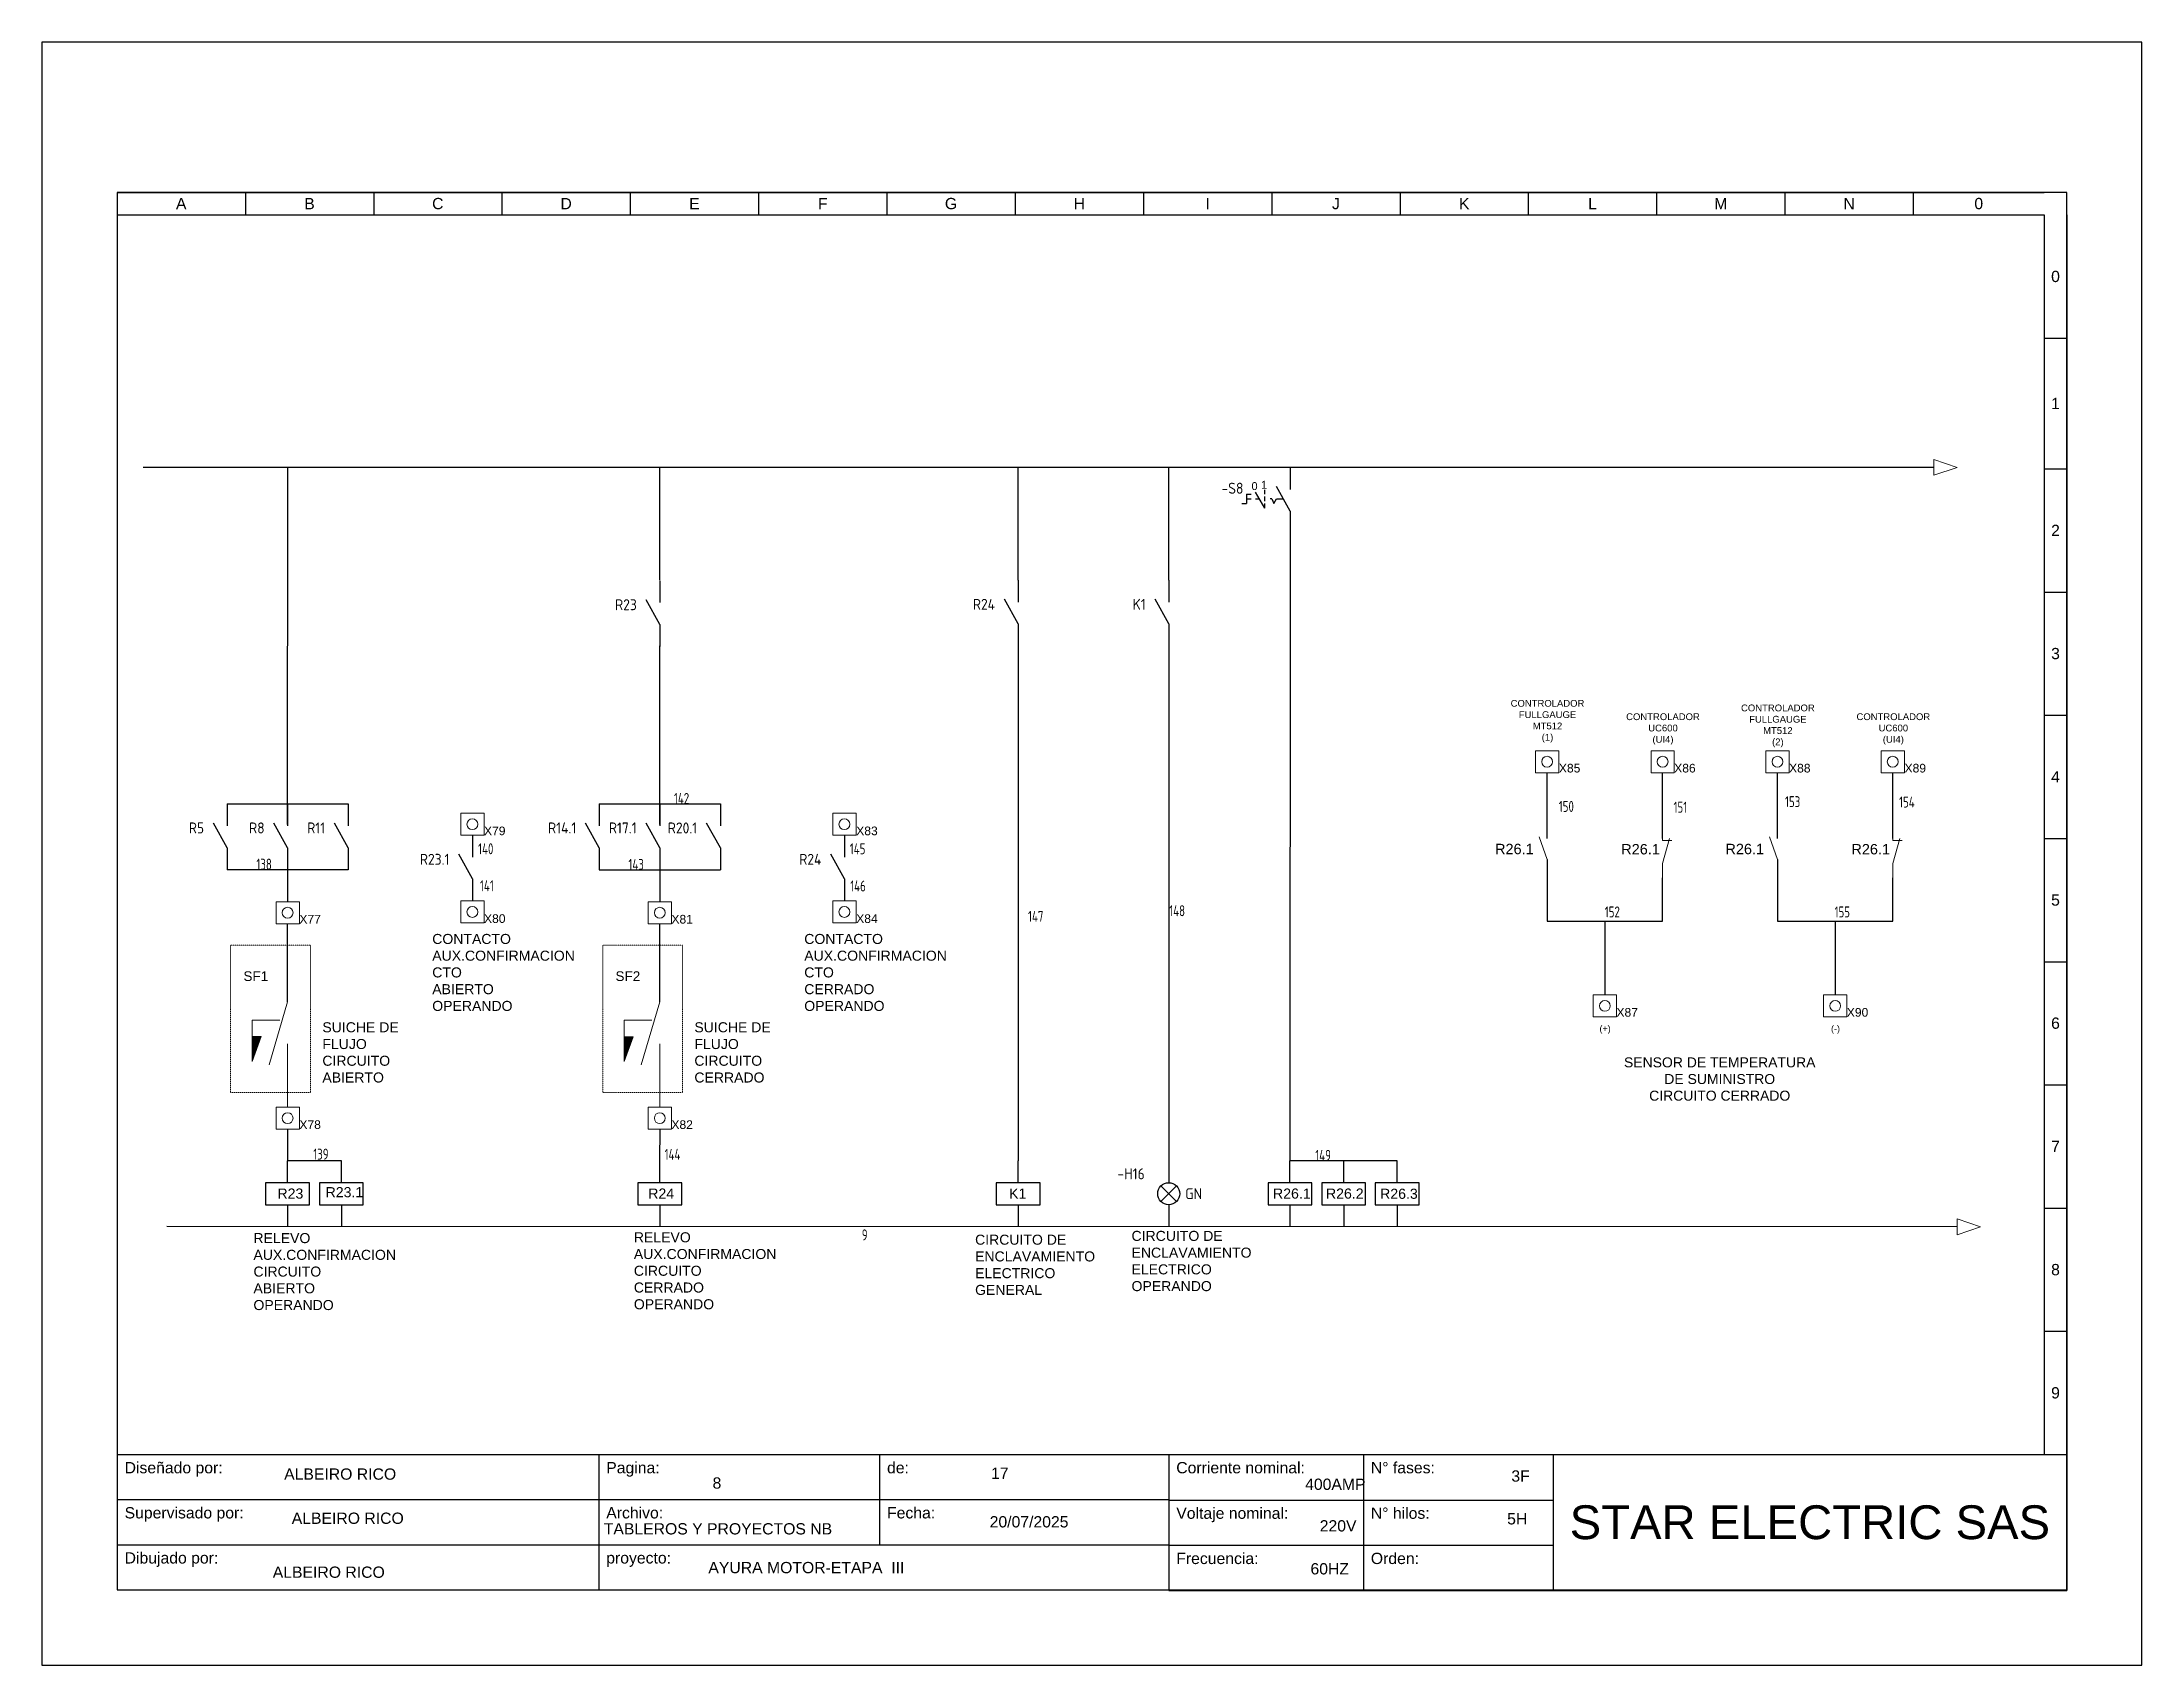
# Model space of a CAD drawing. Header units: millimetres. Extents: x 691 to 18605, y 670 to 10026.
# Drawn here: x 8094 to 9145, y 9213 to 10026 of the extents above; entities that cross this region are included whole.
import ezdxf
from ezdxf.enums import TextEntityAlignment as Align

# ---------------------------------------------------------------- set-up
doc = ezdxf.new("R2010")
doc.units = ezdxf.units.MM
doc.linetypes.add('DASHEDX2', pattern=[1.5, 1, -0.5])
doc.linetypes.add('HIDDEN', pattern=[0.375, 0.25, -0.125])
for name, color, linetype in [('-DIAGRAMA', 7, 'Continuous'), ('-Electrico', 5, 'Continuous'), ('MISC', 7, 'Continuous'), ('SYMS', 7, 'Continuous'), ('TAGS', 150, 'Continuous'), ('WIRENO', 72, 'Continuous'), ('YEL_14_THHN', 2, 'Continuous')]:
    doc.layers.add(name, color=color, linetype=linetype)
doc.styles.get("Standard").update_dxf_attribs({"font": 'arial.ttf'})
doc.styles.add('WD_IEC', font='ISOCP2.shx', dxfattribs={"width": 0.9, "height": 4})

msp = doc.modelspace()

# ---------------------------------------------------------------- texts
at = {"color": 0, "lineweight": 0}
for s, rotation, p in [('0', 180, (8702.7, 9805.4)), ('1', 360, (8704.4, 9802.1))]:
    msp.add_text(s, height=3.95, rotation=rotation, dxfattribs=at).set_placement(p)
for s, height, p in [('X85', 4.33, (8853.5, 9660.1)), ('X86', 4.33, (8911.2, 9660.1)), ('X88', 4.33, (8968.7, 9660.1)), ('X89', 4.33, (9026.5, 9660.1)), ('X79', 4.33, (8315.5, 9628.7)), ('X83', 4.33, (8501.8, 9628.7)), ('R26.1', 5.19, (8884.7, 9619.1)), ('R26.1', 5.19, (8999.9, 9619.1)), ('X77', 4.33, (8223.1, 9584.5)), ('X80', 4.33, (8315.5, 9584.8)), ('X81', 4.33, (8409.3, 9584.5)), ('X84', 4.33, (8501.8, 9584.8)), ('X87', 4.33, (8882.3, 9537.9)), ('X90', 4.33, (8997.6, 9537.9)), ('X78', 4.33, (8223.1, 9481.7)), ('X82', 4.33, (8409.3, 9481.7))]:
    msp.add_text(s, height=height, dxfattribs=at).set_placement(p)
for s, insert, char_height, width, attachment_point in [('CONTROLADOR\\PFULLGAUGE\\PMT512\\P(1)', (8847.8, 9696.4), 3.395, 73.229, 2), ('CONTROLADOR\\PFULLGAUGE\\PMT512\\P(2)', (8963.1, 9694.1), 3.395, 73.229, 2), ('CONTROLADOR\\PUC600\\P(UI4)', (8905.6, 9689.7), 3.395, 73.229, 2), ('CONTROLADOR\\PUC600\\P(UI4)', (9020.9, 9689.7), 3.395, 73.229, 2), ('   R26.1', (8815.5, 9624.4), 5.19, 24.976, 1), ('   R26.1', (8930.8, 9624.4), 5.19, 24.976, 1), ('SF1', (8201.3, 9560.6), 4.85, 64.633, 2), ('SF2', (8387.5, 9560.6), 4.85, 64.633, 2), ('(+)                                                                                         (-)\\P\\P\\P{\\H1.56548x;SENSOR DE TEMPERATURA\\PDE SUMINISTRO\\PCIRCUITO CERRADO}', (8934, 9533.5), 3.194, 144.546, 2)]:
    msp.add_mtext(s, dxfattribs=dict(at, insert=insert, char_height=char_height, width=width, attachment_point=attachment_point))
at = {"color": 0, "char_height": 5.025, "attachment_point": 1}
for s, width, insert in [('CONTACTO AUX.CONFIRMACION CTO ABIERTO OPERANDO', 43.322, (8289.6, 9579.3)), ('CONTACTO AUX.CONFIRMACION CTO CERRADO OPERANDO', 43.322, (8475.8, 9579.3)), ('RELEVO AUX.CONFIRMACION CIRCUITO ABIERTO OPERANDO', 57.695, (8200.1, 9429.6)), ('RELEVO AUX.CONFIRMACION CIRCUITO CERRADO OPERANDO', 57.695, (8390.5, 9430)), ('CIRCUITO DE ENCLAVAMIENTO ELECTRICO GENERAL', 57.695, (8561.3, 9428.8)), ('CIRCUITO DE ENCLAVAMIENTO ELECTRICO OPERANDO', 57.695, (8639.6, 9430.7))]:
    msp.add_mtext_dynamic_manual_height_columns(s, width=width, gutter_width=25.1, heights=[0], dxfattribs=dict(at, insert=insert))
at = {"color": 0, "char_height": 5.025, "width": 43.322, "attachment_point": 1}
for s, insert in [('SUICHE DE \\PFLUJO CIRCUITO ABIERTO', (8234.6, 9535.1)), ('SUICHE DE \\PFLUJO CIRCUITO CERRADO', (8420.8, 9535.1))]:
    msp.add_mtext(s, dxfattribs=dict(at, insert=insert))
at = {"color": 0, "linetype": 'DASHEDX2', "char_height": 5.06, "attachment_point": 1}
for s, insert in [('R23', (8212.1, 9451.9)), ('R23.1', (8236.2, 9452.6)), ('R24', (8397.7, 9451.9)), ('K1', (8578.3, 9451.9)), ('R26.1', (8710.4, 9451.9)), ('R26.2', (8736.9, 9451.9)), ('R26.3', (8764, 9451.8))]:
    msp.add_mtext_dynamic_manual_height_columns(s, width=14.102, gutter_width=25.3, heights=[6.68], dxfattribs=dict(at, insert=insert))

# ---------------------------------------------------------------- blocks, each defined once
blk = doc.blocks.new('*T3')
at = {"color": 0, "linetype": 'ByBlock', "lineweight": -2}
for p, q in [((0, 0), (139.92, 0)), ((0, 0), (0, -18)), ((64.08, 0), (64.08, -18)), ((101.44, 0), (101.44, -12)), ((139.92, 0), (139.92, -18)), ((0, -6), (139.92, -6)), ((0, -12), (139.92, -12)), ((0, -18), (139.92, -18))]:
    blk.add_line(p, q, dxfattribs=at)
at = {"color": 0, "char_height": 1.5, "attachment_point": 1}
for s, insert, width in [('{\\fArial|b0|i0|c162|p34;Diseñado por:}', (1, -1), 62.0824), ('{\\fArial|b0|i0|c162|p34;Pagina:}', (65.08, -1), 35.3574), ('{\\fArial|b0|i0|c162|p34;de}:', (102.44, -1), 36.4813), ('{\\fArial|b0|i0|c162|p34;Supervisado por:}', (1, -7), 62.0824), ('{\\fArial|b0|i0|c162|p34;Archivo:}', (65.08, -7), 35.3574), ('Fecha:', (102.44, -7), 36.4813), ('Dibujado por:', (1, -13), 62.0824), ('{\\fArial|b0|i0|c162|p34;proyecto:}', (65.08, -13), 73.8387)]:
    blk.add_mtext(s, dxfattribs=dict(at, insert=insert, width=width))
blk = doc.blocks.new('*T4')
at = {"color": 0, "linetype": 'ByBlock', "lineweight": -2}
for p, q in [((0, 0), (119.48, 0)), ((0, 0), (0, -18.07)), ((25.89, 0), (25.89, -18.07)), ((51.13, 0), (51.13, -18.07)), ((119.48, 0), (119.48, -18.07)), ((0, -6.05), (51.13, -6.05)), ((0, -12.07), (51.13, -12.07)), ((0, -18.07), (119.48, -18.07))]:
    blk.add_line(p, q, dxfattribs=at)
at = {"color": 0}
for s, insert, char_height, width, attachment_point in [('Corriente nominal:', (1, -1), 1.5, 23.894, 1), ('{\\fArial|b0|i0|c162|p34;N° fases:}', (26.89, -1), 1.5, 23.2313, 1), ('Voltaje nominal:', (1, -7.05), 1.5, 23.894, 1), ('{\\fArial|b0|i0|c162|p34;N° hilos:}', (26.89, -7.05), 1.5, 23.2313, 1), ('{\\fArial|b0|i0|c162|p34;STAR ELECTRIC SAS}', (85.3, -9.04), 4.5, 66.3536, 5), ('Frecuencia:', (1, -13.07), 1.5, 23.894, 1), ('{\\fArial|b0|i0|c162|p34;Orden}:', (26.89, -13.07), 1.5, 23.2313, 1)]:
    blk.add_mtext(s, dxfattribs=dict(at, insert=insert, char_height=char_height, width=width, attachment_point=attachment_point))
blk = doc.blocks.new('CAJETIN')
for p, q in [((0, 185.97), (-259.4, 185.97)), ((-259.4, 185.97), (-259.4, 0.07)), ((-259.4, 185.97), (-2.99, 185.97)), ((-259.4, 185.97), (-259.4, 182.97)), ((-242.33, 185.97), (-242.33, 182.97)), ((-225.26, 185.97), (-225.26, 182.97)), ((-208.19, 185.97), (-208.19, 182.97)), ((-191.12, 185.97), (-191.12, 182.97)), ((-174.05, 185.97), (-174.05, 182.97)), ((-156.98, 185.97), (-156.98, 182.97)), ((-139.91, 185.97), (-139.91, 182.97)), ((-122.84, 185.97), (-122.84, 182.97)), ((-105.77, 185.97), (-105.77, 182.97)), ((-88.7, 185.97), (-88.7, 182.97)), ((-71.64, 185.97), (-71.64, 182.97)), ((-54.57, 185.97), (-54.57, 182.97)), ((-37.5, 185.97), (-37.5, 182.97)), ((-20.43, 185.97), (-20.43, 182.97)), ((0, 0.07), (0, 185.97)), ((-259.4, 182.97), (-2.99, 182.97)), ((-3, 182.97), (-3, 18.07)), ((0, 182.97), (0, 18.07)), ((-3, 166.58), (0, 166.58)), ((-3, 149.19), (0, 149.19)), ((-3, 132.8), (0, 132.8)), ((-3, 116.41), (0, 116.41)), ((-3, 100.02), (0, 100.02)), ((-3, 83.63), (0, 83.63)), ((-3, 67.24), (0, 67.24)), ((-3, 50.85), (0, 50.85)), ((-3, 34.46), (0, 34.46)), ((-3, 18.07), (0, 18.07)), ((-259.4, 0.07), (0, 0.07))]:
    blk.add_line(p, q)
blk.add_lwpolyline([(-269.4, -9.93), (10, -9.93), (10, 205.97), (-269.4, 205.97)], close=True)
for name, p in [('*T3', (-259.4, 18.07)), ('*T4', (-119.48, 18.07))]:
    blk.add_blockref(name, p)
blk.add_text('0', height=1.5).set_placement((-2.08, 174.04))
at = {"char_height": 1.5, "attachment_point": 5}
for s, insert, width in [('A', (-250.87, 184.47), 17.0695), ('B', (-233.8, 184.47), 17.0695), ('C', (-216.73, 184.47), 17.0695), ('D', (-199.66, 184.47), 17.0695), ('E', (-182.59, 184.47), 17.0695), ('F', (-165.52, 184.47), 17.0695), ('G', (-148.45, 184.47), 17.0695), ('H', (-131.38, 184.47), 17.0695), ('I', (-114.31, 184.47), 17.0695), ('J', (-97.24, 184.47), 17.0695), ('K', (-80.17, 184.47), 17.0695), ('L', (-63.1, 184.47), 17.0695), ('M', (-46.03, 184.47), 17.0695), ('N', (-28.96, 184.47), 17.0695), ('0', (-11.71, 184.47), 17.4362), ('1', (-1.5, 157.89), 3), ('2', (-1.5, 141), 3), ('3', (-1.5, 124.61), 3), ('4', (-1.5, 108.22), 3), ('5', (-1.5, 91.83), 3), ('6', (-1.5, 75.44), 3), ('7', (-1.5, 59.05), 3), ('8', (-1.5, 42.66), 3), ('9', (-1.5, 26.27), 3)]:
    blk.add_mtext(s, dxfattribs=dict(at, insert=insert, width=width))
for tag, p in [('DISEÑADO_POR', (-230.86, 14.78)), ('SUPERVISADO_POR', (-229.59, 8.32)), ('DIBUJADO_POR', (-231.25, 2.42))]:
    blk.add_attdef(tag, text='', height=1.5).set_placement(p, align=Align.MIDDLE)
for tag, p in [('PAGINA', (-180.19, 13.54)), ('DE', (-143.12, 14.83)), ('A', (-97.02, 13.49)), ('F', (-73.9, 14.47)), ('ARCHIVO', (-179.45, 8.2)), ('FECHA', (-143.31, 8.38)), ('V', (-96.96, 8.58)), ('H', (-74.46, 8.76)), ('PROYECTO', (-180.75, 3.04)), ('HZ', (-98.06, 2.87)), ('OR', (-74.83, 2.5))]:
    blk.add_attdef(tag, p, '', height=1.5)
blk = doc.blocks.new('WD_WNV')
at = {"linetype": 'Continuous', "style": 'WD_IEC', "width": 0.8}
blk.add_attdef('WIRENO', text='', height=2.5, dxfattribs=at).set_placement((-1.6, 0), align=Align.MIDDLE_RIGHT)
at = {"style": 'WD_IEC', "flags": 1}
for tag, p in [('W08USER', (-1, 0.375)), ('W04USER', (-1, 0.875)), ('W05USER', (-1, 0.75)), ('W09USER', (-1, 0.25)), ('W03USER', (-1, 1)), ('W06USER', (-1, 0.625)), ('W07USER', (-1, 0.5)), ('W02USER', (-1, 1.125)), ('W01USER', (-1, 1.25)), ('W10USER', (-1, 0.125))]:
    blk.add_attdef(tag, text='', height=0.08, dxfattribs=at).set_placement(p, align=Align.CENTER)
blk = doc.blocks.new('VCR21')
for p, q in [((0, 7.5), (0, 2.5)), ((0, -2.5), (-3.12, 3.12)), ((0, -2.5), (0, -7.5))]:
    blk.add_line(p, q)
at = {"style": 'WD_IEC'}
for tag, p in [('INST', (-5.25, 6.75)), ('LOC', (-5.25, 3.75)), ('TAG2', (-5.25, 0.75)), ('DESC1', (-5.25, -6.75)), ('XREF', (-5.25, -3.75)), ('DESC2', (-5.25, -9.75)), ('DESC3', (-5.25, -12.75))]:
    blk.add_attdef(tag, text='', height=2.5, dxfattribs=at).set_placement(p, align=Align.RIGHT)
blk.add_attdef('TERM01', text='', height=2, rotation=90, dxfattribs=at).set_placement((-1, 7.5), align=Align.RIGHT)
at = {"style": 'WD_IEC', "flags": 1}
for tag, p, height in [('X2TERM01', (0, 7.5), 0.32), ('X4LINK', (-2.75, 0), 0.32), ('X1LINK', (-0.5, 0), 0.32), ('CONTACT', (4, -3.5), 1), ('FAMILY', (4, -5), 1), ('COMMON', (5.25, -4.75), 1), ('X8TERM02', (0, -7.5), 0.32)]:
    blk.add_attdef(tag, p, '', height=height, dxfattribs=at)
at = {"style": 'WD_IEC'}
blk.add_attdef('TERM02', (-1, -7.5), '', height=2, rotation=90, dxfattribs=at)
blk = doc.blocks.new('VMS1')
for p, q in [((0, 2.5), (0, 7.5)), ((0, -2.5), (0, -7.5))]:
    blk.add_line(p, q)
blk.add_lwpolyline([(-5, 2.5), (-5, -2.5), (5, -2.5), (5, 2.5)], close=True)
at = {"style": 'WD_IEC'}
for tag, p in [('INST', (-5.25, 10.5)), ('LOC', (-5.25, 7.5)), ('TAG1', (-5.25, 4.5)), ('DESC1', (-5.25, -6.85)), ('DESC2', (-5.25, -9.85)), ('DESC3', (-5.25, -12.85))]:
    blk.add_attdef(tag, text='', height=2.5, dxfattribs=at).set_placement(p, align=Align.RIGHT)
blk.add_attdef('TERM01', text='', height=2, rotation=90, dxfattribs=at).set_placement((-1, 7.5), align=Align.RIGHT)
at = {"style": 'WD_IEC', "flags": 1}
for tag, p, height in [('X2TERM01', (0, 7.5), 0.32), ('X4LINK', (-5, 0), 0.32), ('X1LINK', (5, 0), 0.32), ('ASSYCODE', (1, -4), 1), ('FAMILY', (1, -5.5), 1), ('X8TERM02', (0, -7.5), 0.32), ('CATDESC', (1, -7), 1)]:
    blk.add_attdef(tag, p, '', height=height, dxfattribs=at)
at = {"style": 'WD_IEC', "flags": 9}
for tag, p in [('MFG', (-6, 1)), ('CAT', (-6, -1.5))]:
    blk.add_attdef(tag, text='', height=1.5, dxfattribs=at).set_placement(p, align=Align.RIGHT)
at = {"style": 'WD_IEC'}
blk.add_attdef('TERM02', (-1, -7.5), '', height=2, rotation=90, dxfattribs=at)
at = {"lineweight": 9, "style": 'WD_IEC'}
for tag, p in [('NO', (-5.5, -16.5)), ('NC', (-5.5, -19.5))]:
    blk.add_attdef(tag, text='', height=2.5, dxfattribs=at).set_placement(p, align=Align.TOP_RIGHT)
for tag, p in [('XREFNO', (-4, -16.5)), ('XREFNC', (-4, -19.5))]:
    blk.add_attdef(tag, text='', height=2.5, dxfattribs=at).set_placement(p, align=Align.TOP_LEFT)
blk = doc.blocks.new('VLT1G')
for p, q in [((0, 7.5), (0, 2.5)), ((-1.77, -1.77), (1.77, 1.77)), ((1.77, -1.77), (-1.77, 1.77)), ((0, -2.5), (0, -7.5))]:
    blk.add_line(p, q)
blk.add_circle((0, 0), 2.5)
at = {"style": 'WD_IEC'}
for tag, p in [('INST', (-5.5, 10.25)), ('TAG1', (-5.5, 3.25)), ('LOC', (-5.5, 6.75)), ('DESC1', (-5.5, -6.35)), ('DESC2', (-5.5, -9.85)), ('DESC3', (-5.5, -13.35))]:
    blk.add_attdef(tag, text='', height=2.5, dxfattribs=at).set_placement(p, align=Align.RIGHT)
blk.add_attdef('TERM01', text='', height=2, rotation=90, dxfattribs=at).set_placement((-1, 7.5), align=Align.RIGHT)
at = {"style": 'WD_IEC', "flags": 1}
for tag, p, height in [('X2TERM01', (0, 7.5), 0.32), ('X4LINK', (-3, 0), 0.32), ('X1LINK', (3, 0), 0.32), ('ASSYCODE', (1, -4), 1), ('FAMILY', (1, -5.5), 1), ('X8TERM02', (0, -7.5), 0.32), ('CATDESC', (1, -7), 1)]:
    blk.add_attdef(tag, p, '', height=height, dxfattribs=at)
at = {"style": 'WD_IEC', "flags": 9}
for tag, p in [('MFG', (-6, -0.25)), ('CAT', (-6, -2.75))]:
    blk.add_attdef(tag, text='', height=1.5, dxfattribs=at).set_placement(p, align=Align.RIGHT)
at = {"style": 'WD_IEC'}
blk.add_attdef('TERM02', (-1, -7.5), '', height=2, rotation=90, dxfattribs=at)
at = {"lineweight": 13, "style": 'WD_IEC'}
blk.add_attdef('COLOR', text='', height=2.5, dxfattribs=at).set_placement((3.75, 0), align=Align.MIDDLE_LEFT)
at = {"lineweight": 15, "style": 'WD_IEC'}
for tag, p in [('WDTAGALT', (-5.5, -21)), ('XREF', (-5.5, -18))]:
    blk.add_attdef(tag, text='', height=2.5, dxfattribs=at).set_placement(p, align=Align.RIGHT)

# ---------------------------------------------------------------- hatches: boundary and pattern name
at = {"lineweight": 0}
h = msp.add_hatch(color=0, dxfattribs=at)
h.dxf.hatch_style = 1
h.paths.add_polyline_path([(8199.4, 9515.4), (8203.9, 9527.9), (8199.4, 9527.9)])
h = msp.add_hatch(color=0, dxfattribs=at)
h.dxf.hatch_style = 1
h.paths.add_polyline_path([(8385.6, 9515.4), (8390.1, 9527.8), (8385.6, 9527.8)])

# ---------------------------------------------------------------- linework, layer by layer
at = {"layer": '-DIAGRAMA', "color": 0, "lineweight": 0}
for centre in [(8847.6, 9665.5), (8905.4, 9665.5), (8962.9, 9665.5), (9020.6, 9665.5), (8309.7, 9634.2), (8495.9, 9634.2), (8217.2, 9589.9), (8309.7, 9590.3), (8403.5, 9589.9), (8495.9, 9590.3), (8876.5, 9543.3), (8991.8, 9543.3), (8217.2, 9487.1), (8403.5, 9487.1)]:
    msp.add_circle(centre, 2.72, dxfattribs=at)
at = {"layer": '-Electrico', "color": 0, "lineweight": 0, "ltscale": 0.08}
for points in [[(8841.8, 9671), (8853.5, 9671), (8853.5, 9660), (8841.8, 9660)], [(8899.6, 9671), (8911.2, 9671), (8911.2, 9660), (8899.6, 9660)], [(8957.1, 9671), (8968.7, 9671), (8968.7, 9660), (8957.1, 9660)], [(9014.8, 9671), (9026.5, 9671), (9026.5, 9660), (9014.8, 9660)], [(8303.9, 9639.7), (8315.5, 9639.7), (8315.5, 9628.7), (8303.9, 9628.7)], [(8490.1, 9639.7), (8501.8, 9639.7), (8501.8, 9628.7), (8490.1, 9628.7)], [(8211.4, 9595.4), (8223.1, 9595.4), (8223.1, 9584.4), (8211.4, 9584.4)], [(8303.9, 9595.8), (8315.5, 9595.8), (8315.5, 9584.8), (8303.9, 9584.8)], [(8397.7, 9595.4), (8409.3, 9595.4), (8409.3, 9584.4), (8397.7, 9584.4)], [(8490.1, 9595.8), (8501.8, 9595.8), (8501.8, 9584.8), (8490.1, 9584.8)], [(8870.7, 9548.8), (8882.3, 9548.8), (8882.3, 9537.8), (8870.7, 9537.8)], [(8985.9, 9548.8), (8997.6, 9548.8), (8997.6, 9537.8), (8985.9, 9537.8)], [(8211.4, 9492.6), (8223.1, 9492.6), (8223.1, 9481.6), (8211.4, 9481.6)], [(8397.7, 9492.6), (8409.3, 9492.6), (8409.3, 9481.6), (8397.7, 9481.6)]]:
    msp.add_lwpolyline(points, close=True, dxfattribs=at)
at = {"color": 0}
for p, q in [((8217.2, 9634), (8217.3, 9812.8)), ((8403.5, 9756.4), (8403.5, 9812.8)), ((8582.8, 9756.4), (8582.8, 9812.8)), ((8658.3, 9756.4), (8658.3, 9812.8)), ((8697.1, 9799.3), (8699.4, 9799.3)), ((8697.1, 9799.3), (8697.1, 9794.7)), ((8697.1, 9797), (8699.4, 9797)), ((8706.3, 9792.4), (8701.7, 9800.4)), ((8701.7, 9797), (8703.7, 9797)), ((8706.3, 9799.3), (8706.3, 9801.6)), ((8706.3, 9795.9), (8706.3, 9798.2)), ((8709.8, 9797), (8709, 9797)), ((8709.8, 9797), (8710.9, 9794.7)), ((8710.9, 9794.7), (8712.1, 9797)), ((8712.1, 9797), (8715.5, 9797)), ((8694.8, 9794.7), (8697.1, 9794.7)), ((8706.3, 9792.4), (8706.3, 9794.7)), ((8719, 9779.8), (8718.9, 9465.8)), ((8403.5, 9634), (8403.5, 9723.4)), ((8582.8, 9723.4), (8582.8, 9465.8)), ((8658.3, 9723.4), (8658.2, 9465.8)), ((8847.6, 9627), (8847.6, 9660)), ((8905.4, 9627), (8905.4, 9660)), ((8962.9, 9627), (8962.9, 9660)), ((9020.6, 9627), (9020.6, 9660)), ((8187, 9644.4), (8247.5, 9644.4)), ((8373.2, 9644.4), (8433.8, 9644.4)), ((8187, 9611.5), (8247.5, 9611.5)), ((8217.2, 9611.5), (8217.2, 9595.4)), ((8373.2, 9611.4), (8433.8, 9611.4)), ((8403.5, 9611.4), (8403.5, 9595.4)), ((8847.6, 9616.6), (8847.6, 9602.3)), ((8962.9, 9616.6), (8962.9, 9602.3)), ((8217.2, 9545.4), (8217.2, 9584.4)), ((8403.5, 9545.3), (8403.5, 9584.4)), ((8217.2, 9481.6), (8217.2, 9465.8)), ((8403.5, 9481.6), (8403.4, 9465.8)), ((8244.1, 9465.8), (8217.2, 9465.8)), ((8745.8, 9465.8), (8718.9, 9465.8)), ((8772.6, 9465.8), (8745.8, 9465.8))]:
    msp.add_line(p, q, dxfattribs=at)
at = {"color": 0, "linetype": 'Continuous', "lineweight": 0}
for p, q in [((9041.1, 9816.7), (9041.1, 9812.8)), ((9052.9, 9812.8), (9041.1, 9816.7)), ((9041.1, 9812.8), (9041.1, 9808.8)), ((9041.1, 9808.8), (9052.9, 9812.8)), ((8847.6, 9616.6), (8843.7, 9627.9)), ((8962.9, 9616.6), (8958.9, 9627.9)), ((8905.4, 9614.6), (8908.8, 9627.1)), ((8905.4, 9626), (8910, 9626)), ((9020.6, 9626), (9025.3, 9626)), ((9020.7, 9614.6), (9024.1, 9627.1)), ((9052.8, 9436.8), (9052.8, 9432.8)), ((9064.6, 9432.8), (9052.8, 9436.8)), ((9052.8, 9432.8), (9052.8, 9428.8)), ((9052.8, 9428.8), (9064.6, 9432.8))]:
    msp.add_line(p, q, dxfattribs=at)
at = {"color": 0, "lineweight": 0}
for p, q in [((8905.4, 9635.6), (8905.4, 9626)), ((9020.6, 9635.6), (9020.6, 9626)), ((8217.2, 9545.4), (8207.9, 9513.8)), ((8403.5, 9545.3), (8394.1, 9513.8)), ((8213.3, 9536.2), (8199.4, 9536.2)), ((8199.4, 9536.2), (8199.4, 9515.4)), ((8399.5, 9536.1), (8385.6, 9536.1)), ((8385.6, 9536.1), (8385.6, 9515.4)), ((8199.4, 9515.4), (8203.9, 9527.9)), ((8203.9, 9527.9), (8199.4, 9527.9)), ((8385.6, 9515.4), (8390.1, 9527.8)), ((8390.1, 9527.8), (8385.6, 9527.8))]:
    msp.add_line(p, q, dxfattribs=at)
at = {"color": 0}
for points in [[(8847.6, 9602.3), (8847.6, 9585.7), (8905.4, 9585.7), (8905.4, 9607.3)], [(8962.9, 9602.3), (8962.9, 9585.7), (9020.6, 9585.7), (9020.7, 9607.3)], [(8876.5, 9585.7), (8876.5, 9548.8)], [(8991.8, 9585.7), (8991.8, 9548.8)]]:
    msp.add_lwpolyline(points, dxfattribs=at)
at = {"color": 0, "lineweight": 0}
for points in [[(8905.4, 9614.6), (8905.4, 9607.3)], [(9020.7, 9614.6), (9020.7, 9607.3)], [(8217.2, 9492.6), (8217.2, 9524.3)], [(8403.5, 9492.6), (8403.5, 9524.3)]]:
    msp.add_lwpolyline(points, dxfattribs=at)
at = {"color": 0, "linetype": 'HIDDEN', "lineweight": 0, "ltscale": 0.3}
for points in [[(8188.6, 9573.6), (8228.6, 9573.6), (8228.6, 9499.9), (8188.6, 9499.9)], [(8374.9, 9573.6), (8414.8, 9573.6), (8414.8, 9499.9), (8374.9, 9499.9)]]:
    msp.add_lwpolyline(points, close=True, dxfattribs=at)
at = {"layer": 'YEL_14_THHN', "color": 0}
for p, q in [((9041.1, 9812.8), (8144.9, 9812.8)), ((9052.8, 9432.8), (8156.7, 9432.9))]:
    msp.add_line(p, q, dxfattribs=at)

# ---------------------------------------------------------------- block references
at = {"color": 0}
ref = msp.add_blockref('CAJETIN', (9107.7, 9250.8), dxfattribs=dict(at, xscale=3.761929394681115, yscale=3.761929394681115, zscale=3.761929394681115))
ref.add_attrib('5H', '5H', (8827.6, 9283.8), dxfattribs={"height": 5.64})
ref.add_attrib('3F', '3F', (8829.7, 9305.2), dxfattribs={"height": 5.64})
ref.add_attrib('HZ', '60HZ', dxfattribs={"height": 5.64}).set_placement((8738.8, 9261.6), align=Align.MIDDLE)
ref.add_attrib('V', '220V', dxfattribs={"height": 5.64}).set_placement((8743, 9283.1), align=Align.MIDDLE)
ref.add_attrib('A', '400AMP', dxfattribs={"height": 5.64}).set_placement((8741.6, 9303.9), align=Align.MIDDLE)
ref.add_attrib('PROYECTO', 'AYURA MOTOR-ETAPA  III', dxfattribs={"height": 5.643}).set_placement((8427.8, 9262.2), align=Align.MIDDLE_LEFT)
ref.add_attrib('ARCHIVO', 'TABLEROS Y PROYECTOS NB', dxfattribs={"height": 5.643}).set_placement((8432.6, 9281.6), align=Align.MIDDLE)
ref.add_attrib('DE', '17', (8569.3, 9306.6), dxfattribs={"height": 5.64})
ref.add_attrib('PAGINA', '8', (8429.9, 9301.7), dxfattribs={"height": 5.64})
ref.add_attrib('FECHA', '20/07/2025', (8568.6, 9282.3), dxfattribs={"height": 5.64})
ref.add_attrib('DIBUJADO_POR', 'ALBEIRO RICO', dxfattribs={"height": 5.643}).set_placement((8237.8, 9259.9), align=Align.MIDDLE)
ref.add_attrib('SUPERVISADO_POR', 'ALBEIRO RICO', dxfattribs={"height": 5.643}).set_placement((8247.3, 9286.9), align=Align.MIDDLE)
ref.add_attrib('DISEÑADO_POR', 'ALBEIRO RICO', dxfattribs={"height": 5.643}).set_placement((8243.5, 9309), align=Align.MIDDLE)
at = {"layer": 'SYMS', "color": 0}
ref = msp.add_blockref('VCR21', (8719, 9796.3), dxfattribs=dict(at, xscale=2.197145441597592, yscale=2.197145441597592, zscale=2.197145441597592))
ref.add_attrib('TAG2', '-S8', dxfattribs={"layer": 'TAGS', "height": 5.49, "style": 'WD_IEC'}).set_placement((8695.6, 9799.6), align=Align.RIGHT)
ref = msp.add_blockref('VCR21', (8403.5, 9739.6), dxfattribs=dict(at, xscale=2.197145441597592, yscale=2.197145441597592, zscale=2.197145441597592))
ref.add_attrib('TAG2', 'R23', dxfattribs={"layer": 'TAGS', "height": 5.49, "style": 'WD_IEC'}).set_placement((8392, 9741.3), align=Align.RIGHT)
ref = msp.add_blockref('VCR21', (8582.8, 9739.9), dxfattribs=dict(at, xscale=2.197145441597592, yscale=2.197145441597592, zscale=2.197145441597592))
ref.add_attrib('TAG2', 'R24', dxfattribs={"layer": 'TAGS', "height": 5.49, "style": 'WD_IEC'}).set_placement((8571.3, 9741.5), align=Align.RIGHT)
ref = msp.add_blockref('VCR21', (8658.3, 9739.9), dxfattribs=dict(at, xscale=2.197145441597592, yscale=2.197145441597592, zscale=2.197145441597592))
ref.add_attrib('TAG2', 'K1', dxfattribs={"layer": 'TAGS', "height": 5.49, "style": 'WD_IEC'}).set_placement((8646.7, 9741.5), align=Align.RIGHT)
ref = msp.add_blockref('VCR21', (8187, 9627.9), dxfattribs=dict(at, xscale=2.197145441597592, yscale=2.197145441597592, zscale=2.197145441597592))
ref.add_attrib('TAG2', 'R5', dxfattribs={"layer": 'TAGS', "height": 5.49, "style": 'WD_IEC'}).set_placement((8175.4, 9629.6), align=Align.RIGHT)
ref = msp.add_blockref('VCR21', (8217.2, 9627.9), dxfattribs=dict(at, xscale=2.197145441597592, yscale=2.197145441597592, zscale=2.197145441597592))
ref.add_attrib('TAG2', 'R8', dxfattribs={"layer": 'TAGS', "height": 5.49, "style": 'WD_IEC'}).set_placement((8205.7, 9629.6), align=Align.RIGHT)
ref = msp.add_blockref('VCR21', (8247.5, 9627.9), dxfattribs=dict(at, xscale=2.197145441597592, yscale=2.197145441597592, zscale=2.197145441597592))
ref.add_attrib('TAG2', 'R11', dxfattribs={"layer": 'TAGS', "height": 5.49, "style": 'WD_IEC'}).set_placement((8236, 9629.6), align=Align.RIGHT)
ref = msp.add_blockref('VCR21', (8373.2, 9627.9), dxfattribs=dict(at, xscale=2.197145441597592, yscale=2.197145441597592, zscale=2.197145441597592))
ref.add_attrib('TAG2', 'R14.1', dxfattribs={"layer": 'TAGS', "height": 5.49, "style": 'WD_IEC'}).set_placement((8361.7, 9629.6), align=Align.RIGHT)
ref = msp.add_blockref('VCR21', (8403.5, 9627.9), dxfattribs=dict(at, xscale=2.197145441597592, yscale=2.197145441597592, zscale=2.197145441597592))
ref.add_attrib('TAG2', 'R17.1', dxfattribs={"layer": 'TAGS', "height": 5.49, "style": 'WD_IEC'}).set_placement((8391.9, 9629.6), align=Align.RIGHT)
ref = msp.add_blockref('VCR21', (8433.8, 9627.9), dxfattribs=dict(at, xscale=2.197145441597592, yscale=2.197145441597592, zscale=2.197145441597592))
ref.add_attrib('TAG2', 'R20.1', dxfattribs={"layer": 'TAGS', "height": 5.49, "style": 'WD_IEC'}).set_placement((8422.2, 9629.6), align=Align.RIGHT)
ref = msp.add_blockref('VCR21', (8309.7, 9612.3), dxfattribs=dict(at, xscale=2.197145441597592, yscale=2.197145441597592, zscale=2.197145441597592))
ref.add_attrib('TAG2', 'R23.1', dxfattribs={"layer": 'TAGS', "height": 5.49, "style": 'WD_IEC'}).set_placement((8298.2, 9613.9), align=Align.RIGHT)
ref = msp.add_blockref('VCR21', (8495.9, 9612.3), dxfattribs=dict(at, xscale=2.197145441597592, yscale=2.197145441597592, zscale=2.197145441597592))
ref.add_attrib('TAG2', 'R24', dxfattribs={"layer": 'TAGS', "height": 5.49, "style": 'WD_IEC'}).set_placement((8484.4, 9613.9), align=Align.RIGHT)
at = {"layer": 'SYMS', "color": 0, "xscale": 2.197145441597592, "yscale": 2.197145441597592, "zscale": 2.197145441597592}
for p in [(8217.2, 9449.3), (8244.1, 9449.3), (8403.5, 9449.3), (8582.8, 9449.3), (8718.9, 9449.3), (8745.8, 9449.3), (8772.6, 9449.3)]:
    msp.add_blockref('VMS1', p, dxfattribs=at)
at = {"layer": 'SYMS', "color": 0}
ref = msp.add_blockref('VLT1G', (8658.2, 9449.3), dxfattribs=dict(at, xscale=2.197145441597592, yscale=2.197145441597592, zscale=2.197145441597592))
ref.add_attrib('COLOR', 'GN', dxfattribs={"layer": 'MISC', "lineweight": 13, "height": 5.49, "style": 'WD_IEC'}).set_placement((8666.5, 9449.3), align=Align.MIDDLE_LEFT)
ref.add_attrib('TAG1', '-H16', dxfattribs={"layer": 'TAGS', "height": 5.49, "style": 'WD_IEC'}).set_placement((8646.2, 9456.5), align=Align.RIGHT)
at = {"layer": 'WIRENO', "color": 0}
ref = msp.add_blockref('WD_WNV', (8417.2, 9650.7), dxfattribs=dict(at, xscale=2.197145441597592, yscale=2.197145441597592, zscale=2.197145441597592))
ref.add_attrib('WIRENO', '142', dxfattribs={"linetype": 'Continuous', "height": 5.49, "style": 'WD_IEC', "width": 0.8}).set_placement((8418.2, 9647.1), align=Align.MIDDLE_RIGHT)
ref = msp.add_blockref('WD_WNV', (9034.7, 9643.9), dxfattribs=dict(at, xscale=2.197145441597592, yscale=2.197145441597592, zscale=2.197145441597592))
ref.add_attrib('WIRENO', '150', dxfattribs={"linetype": 'Continuous', "height": 5.49, "style": 'WD_IEC', "width": 0.8}).set_placement((8861, 9643.1), align=Align.MIDDLE_RIGHT)
ref = msp.add_blockref('WD_WNV', (9091.5, 9643.6), dxfattribs=dict(at, xscale=2.197145441597592, yscale=2.197145441597592, zscale=2.197145441597592))
ref.add_attrib('WIRENO', '151', dxfattribs={"linetype": 'Continuous', "height": 5.49, "style": 'WD_IEC', "width": 0.8}).set_placement((8917.7, 9642.7), align=Align.MIDDLE_RIGHT)
ref = msp.add_blockref('WD_WNV', (9144.1, 9643.6), dxfattribs=dict(at, xscale=2.197145441597592, yscale=2.197145441597592, zscale=2.197145441597592))
ref.add_attrib('WIRENO', '153', dxfattribs={"linetype": 'Continuous', "height": 5.49, "style": 'WD_IEC', "width": 0.8}).set_placement((8974.3, 9645.5), align=Align.MIDDLE_RIGHT)
ref = msp.add_blockref('WD_WNV', (9205.3, 9646.2), dxfattribs=dict(at, xscale=2.197145441597592, yscale=2.197145441597592, zscale=2.197145441597592))
ref.add_attrib('WIRENO', '154', dxfattribs={"linetype": 'Continuous', "height": 5.49, "style": 'WD_IEC', "width": 0.8}).set_placement((9031.6, 9645.3), align=Align.MIDDLE_RIGHT)
ref = msp.add_blockref('WD_WNV', (8319.2, 9625.5), dxfattribs=dict(at, xscale=2.197145441597592, yscale=2.197145441597592, zscale=2.197145441597592))
ref.add_attrib('WIRENO', '140', dxfattribs={"linetype": 'Continuous', "height": 5.49, "style": 'WD_IEC', "width": 0.8}).set_placement((8320.2, 9621.9), align=Align.MIDDLE_RIGHT)
ref = msp.add_blockref('WD_WNV', (8505.5, 9625.5), dxfattribs=dict(at, xscale=2.197145441597592, yscale=2.197145441597592, zscale=2.197145441597592))
ref.add_attrib('WIRENO', '145', dxfattribs={"linetype": 'Continuous', "height": 5.49, "style": 'WD_IEC', "width": 0.8}).set_placement((8506.4, 9621.9), align=Align.MIDDLE_RIGHT)
ref = msp.add_blockref('WD_WNV', (8208.3, 9617.7), dxfattribs=dict(at, xscale=2.197145441597592, yscale=2.197145441597592, zscale=2.197145441597592))
ref.add_attrib('WIRENO', '138', dxfattribs={"linetype": 'Continuous', "height": 5.49, "style": 'WD_IEC', "width": 0.8}).set_placement((8209.3, 9614.2), align=Align.MIDDLE_RIGHT)
ref = msp.add_blockref('WD_WNV', (8394.6, 9617.7), dxfattribs=dict(at, xscale=2.197145441597592, yscale=2.197145441597592, zscale=2.197145441597592))
ref.add_attrib('WIRENO', '143', dxfattribs={"linetype": 'Continuous', "height": 5.49, "style": 'WD_IEC', "width": 0.8}).set_placement((8395.5, 9614.1), align=Align.MIDDLE_RIGHT)
ref = msp.add_blockref('WD_WNV', (8319.4, 9607), dxfattribs=dict(at, xscale=2.197145441597592, yscale=2.197145441597592, zscale=2.197145441597592))
ref.add_attrib('WIRENO', '141', dxfattribs={"linetype": 'Continuous', "height": 5.49, "style": 'WD_IEC', "width": 0.8}).set_placement((8320.4, 9603.4), align=Align.MIDDLE_RIGHT)
ref = msp.add_blockref('WD_WNV', (8505.6, 9606.9), dxfattribs=dict(at, xscale=2.197145441597592, yscale=2.197145441597592, zscale=2.197145441597592))
ref.add_attrib('WIRENO', '146', dxfattribs={"linetype": 'Continuous', "height": 5.49, "style": 'WD_IEC', "width": 0.8}).set_placement((8506.6, 9603.3), align=Align.MIDDLE_RIGHT)
ref = msp.add_blockref('WD_WNV', (8594.5, 9591.7), dxfattribs=dict(at, xscale=2.197145441597592, yscale=2.197145441597592, zscale=2.197145441597592))
ref.add_attrib('WIRENO', '147', dxfattribs={"linetype": 'Continuous', "height": 5.49, "style": 'WD_IEC', "width": 0.8}).set_placement((8595.5, 9588.1), align=Align.MIDDLE_RIGHT)
ref = msp.add_blockref('WD_WNV', (8840.1, 9591.7), dxfattribs=dict(at, xscale=2.197145441597592, yscale=2.197145441597592, zscale=2.197145441597592))
ref.add_attrib('WIRENO', '148', dxfattribs={"linetype": 'Continuous', "height": 5.49, "style": 'WD_IEC', "width": 0.8}).set_placement((8666.4, 9590.9), align=Align.MIDDLE_RIGHT)
ref = msp.add_blockref('WD_WNV', (9057.7, 9591.1), dxfattribs=dict(at, xscale=2.197145441597592, yscale=2.197145441597592, zscale=2.197145441597592))
ref.add_attrib('WIRENO', '152', dxfattribs={"linetype": 'Continuous', "height": 5.49, "style": 'WD_IEC', "width": 0.8}).set_placement((8884, 9590.3), align=Align.MIDDLE_RIGHT)
ref = msp.add_blockref('WD_WNV', (9173, 9591.1), dxfattribs=dict(at, xscale=2.197145441597592, yscale=2.197145441597592, zscale=2.197145441597592))
ref.add_attrib('WIRENO', '155', dxfattribs={"linetype": 'Continuous', "height": 5.49, "style": 'WD_IEC', "width": 0.8}).set_placement((8999.2, 9590.3), align=Align.MIDDLE_RIGHT)
ref = msp.add_blockref('WD_WNV', (8236.7, 9472.7), dxfattribs=dict(at, xscale=2.197145441597592, yscale=2.197145441597592, zscale=2.197145441597592))
ref.add_attrib('WIRENO', '139', dxfattribs={"linetype": 'Continuous', "height": 5.49, "style": 'WD_IEC', "width": 0.8}).set_placement((8237.7, 9469.1), align=Align.MIDDLE_RIGHT)
ref = msp.add_blockref('WD_WNV', (8405.1, 9469.8), dxfattribs=dict(at, xscale=2.197145441597592, yscale=2.197145441597592, zscale=2.197145441597592))
ref.add_attrib('WIRENO', '144', dxfattribs={"linetype": 'Continuous', "height": 5.49, "style": 'WD_IEC', "width": 0.8}).set_placement((8413.8, 9469), align=Align.MIDDLE_RIGHT)
ref = msp.add_blockref('WD_WNV', (8738.4, 9472.1), dxfattribs=dict(at, xscale=2.197145441597592, yscale=2.197145441597592, zscale=2.197145441597592))
ref.add_attrib('WIRENO', '149', dxfattribs={"linetype": 'Continuous', "height": 5.49, "style": 'WD_IEC', "width": 0.8}).set_placement((8739.4, 9468.5), align=Align.MIDDLE_RIGHT)
ref = msp.add_blockref('WD_WNV', (8597.8, 9432.3), dxfattribs=dict(at, xscale=2.197145441597592, yscale=2.197145441597592, zscale=2.197145441597592))
ref.add_attrib('WIRENO', '9', dxfattribs={"linetype": 'Continuous', "height": 5.49, "style": 'WD_IEC', "width": 0.8}).set_placement((8507.5, 9428.7), align=Align.MIDDLE_RIGHT)

msp.set_redraw_order([(e.dxf.handle, doc.entitydb.next_handle()) for e in msp.query("TEXT MTEXT ATTDEF DIMENSION ARC_DIMENSION")])  # texts and dimensions are drawn at this point

doc.saveas('drawing.dxf')
